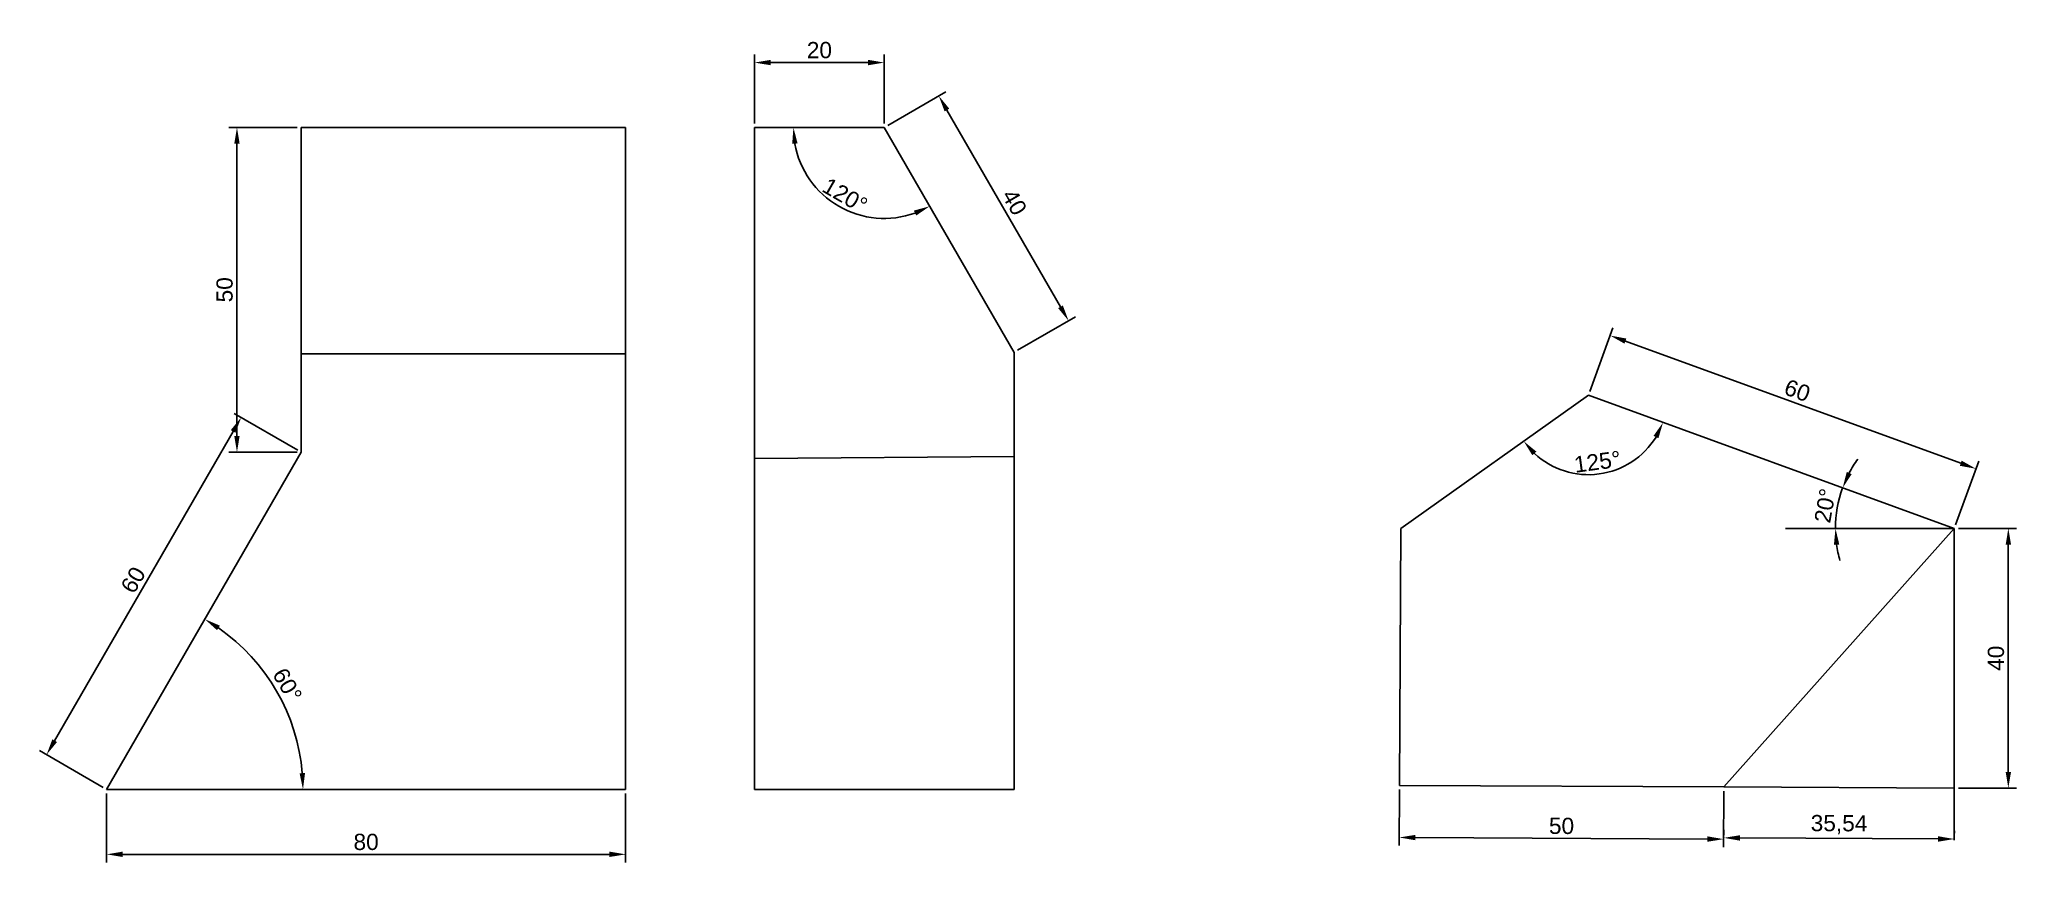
# Model space of a CAD drawing. Header units: millimetres. Extents: x 38 to 3811, y 39 to 2321.
# Drawn here: x 1490.6 to 1795.3, y 738.2 to 865 of the extents above; entities that cross this region are included whole.
import ezdxf

# ---------------------------------------------------------------- set-up
doc = ezdxf.new("R2010")
doc.units = ezdxf.units.MM
doc.styles.get("Standard").update_dxf_attribs({"font": 'arial.ttf'})
doc.dimstyles.new('ISO-25', dxfattribs={"dimtxt": 2.5, "dimasz": 2.5, "dimexe": 1.25, "dimexo": 0.625, "dimtad": 1, "dimtxsty": 'Standard', "dimcen": 2.5, "dimadec": 0, "dimazin": 0, "dimtfac": 1, "dimtmove": 0, "dimatfit": 3, "dimfxl": 1, "dimarcsym": 0})

msp = doc.modelspace()

# ---------------------------------------------------------------- blocks, each defined once
blk = doc.blocks.new('*D6')
at = {"color": 0, "lineweight": -2, "transparency": 16777216}
blk.add_arc((1500.91, 749.45), 30.27, 4.7328, 55.2672, dxfattribs=at)
at = {"color": 0, "transparency": 16777216}
for points in [[(1517.93, 773.98), (1518.38, 774.68), (1516.05, 775.67)], [(1531.5, 751.97), (1530.66, 751.93), (1531.18, 749.45)]]:
    blk.add_solid(points, dxfattribs=at)
at = {"layer": 'Defpoints', "color": 0, "transparency": 16777216}
for p in [(1530.91, 801.41), (1529.36, 759.81), (1500.91, 749.45), (1500.91, 749.45), (1580.91, 749.45)]:
    blk.add_point(p, dxfattribs=at)
at = {"color": 0, "transparency": 16777216, "insert": (1528.77, 765.54), "char_height": 2.5, "attachment_point": 5, "rotation": 300}
blk.add_mtext('60°', dxfattribs=at)
blk = doc.blocks.new('*D7')
at = {"color": 0, "lineweight": -2, "transparency": 16777216}
for p, q in [((1492.91, 756.96), (1520.41, 804.59)), ((1530.37, 801.73), (1520.58, 807.38)), ((1500.37, 749.77), (1490.58, 755.42))]:
    blk.add_line(p, q, dxfattribs=at)
at = {"color": 0, "transparency": 16777216}
for points in [[(1520.05, 804.8), (1520.77, 804.38), (1521.66, 806.75)], [(1492.55, 757.17), (1493.27, 756.75), (1491.66, 754.79)]]:
    blk.add_solid(points, dxfattribs=at)
at = {"layer": 'Defpoints', "color": 0, "transparency": 16777216}
for p in [(1521.66, 806.75), (1530.91, 801.41), (1500.91, 749.45)]:
    blk.add_point(p, dxfattribs=at)
at = {"color": 0, "transparency": 16777216, "insert": (1505.02, 781.72), "char_height": 2.5, "attachment_point": 5, "rotation": 60}
blk.add_mtext('60', dxfattribs=at)
blk = doc.blocks.new('*D8')
at = {"color": 0, "lineweight": -2, "transparency": 16777216}
for p, q in [((1500.91, 748.83), (1500.91, 738.2)), ((1580.91, 748.83), (1580.91, 738.2)), ((1503.41, 739.45), (1578.41, 739.45))]:
    blk.add_line(p, q, dxfattribs=at)
at = {"color": 0, "transparency": 16777216}
for points in [[(1503.41, 739.87), (1503.41, 739.04), (1500.91, 739.45)], [(1578.41, 739.87), (1578.41, 739.04), (1580.91, 739.45)]]:
    blk.add_solid(points, dxfattribs=at)
at = {"layer": 'Defpoints', "color": 0, "transparency": 16777216}
for p in [(1500.91, 749.45), (1580.91, 749.45), (1580.91, 739.45)]:
    blk.add_point(p, dxfattribs=at)
at = {"color": 0, "transparency": 16777216, "insert": (1540.91, 741.35), "char_height": 2.5, "attachment_point": 5}
blk.add_mtext('80', dxfattribs=at)
blk = doc.blocks.new('*D9')
at = {"color": 0, "lineweight": -2, "transparency": 16777216}
for p, q in [((1621.32, 851.73), (1630.26, 856.89)), ((1647.93, 823.79), (1630.43, 854.1)), ((1641.32, 817.09), (1650.26, 822.25))]:
    blk.add_line(p, q, dxfattribs=at)
at = {"color": 0, "transparency": 16777216}
for points in [[(1630.79, 854.31), (1630.07, 853.89), (1629.18, 856.27)], [(1648.29, 824), (1647.57, 823.58), (1649.18, 821.63)]]:
    blk.add_solid(points, dxfattribs=at)
at = {"layer": 'Defpoints', "color": 0, "transparency": 16777216}
for p in [(1629.18, 856.27), (1620.77, 851.41), (1640.77, 816.77)]:
    blk.add_point(p, dxfattribs=at)
at = {"color": 0, "transparency": 16777216, "insert": (1640.83, 839.9), "char_height": 2.5, "attachment_point": 5, "rotation": 300}
blk.add_mtext('40', dxfattribs=at)
blk = doc.blocks.new('*D10')
at = {"color": 0, "lineweight": -2, "transparency": 16777216}
for p, q in [((1530.28, 851.41), (1519.76, 851.41)), ((1521.01, 803.91), (1521.01, 848.91)), ((1530.28, 801.41), (1519.76, 801.41))]:
    blk.add_line(p, q, dxfattribs=at)
at = {"color": 0, "transparency": 16777216}
for points in [[(1520.59, 848.91), (1521.42, 848.91), (1521.01, 851.41)], [(1520.59, 803.91), (1521.42, 803.91), (1521.01, 801.41)]]:
    blk.add_solid(points, dxfattribs=at)
at = {"layer": 'Defpoints', "color": 0, "transparency": 16777216}
for p in [(1521.01, 851.41), (1530.91, 851.41), (1530.91, 801.41)]:
    blk.add_point(p, dxfattribs=at)
at = {"color": 0, "transparency": 16777216, "insert": (1519.11, 826.41), "char_height": 2.5, "attachment_point": 5, "rotation": 90}
blk.add_mtext('50', dxfattribs=at)
blk = doc.blocks.new('*D11')
at = {"color": 0, "lineweight": -2, "transparency": 16777216}
for p, q in [((1600.77, 852.04), (1600.77, 862.66)), ((1620.77, 852.04), (1620.77, 862.66)), ((1603.27, 861.41), (1618.27, 861.41))]:
    blk.add_line(p, q, dxfattribs=at)
at = {"color": 0, "transparency": 16777216}
for points in [[(1603.27, 861.83), (1603.27, 861), (1600.77, 861.41)], [(1618.27, 861.83), (1618.27, 861), (1620.77, 861.41)]]:
    blk.add_solid(points, dxfattribs=at)
at = {"layer": 'Defpoints', "color": 0, "transparency": 16777216}
for p in [(1620.77, 861.41), (1600.77, 851.41), (1620.77, 851.41)]:
    blk.add_point(p, dxfattribs=at)
at = {"color": 0, "transparency": 16777216, "insert": (1610.77, 863.32), "char_height": 2.5, "attachment_point": 5}
blk.add_mtext('20', dxfattribs=at)
blk = doc.blocks.new('*D12')
at = {"color": 0, "lineweight": -2, "transparency": 16777216}
blk.add_arc((1620.77, 851.41), 14.01, 190.2397, 289.7603, dxfattribs=at)
at = {"color": 0, "transparency": 16777216}
for points in [[(1606.58, 848.89), (1607.41, 848.96), (1606.77, 851.41)], [(1625.33, 838.61), (1625.69, 837.85), (1627.78, 839.28)]]:
    blk.add_solid(points, dxfattribs=at)
at = {"layer": 'Defpoints', "color": 0, "transparency": 16777216}
for p in [(1600.77, 851.41), (1620.77, 851.41), (1620.77, 851.41), (1610.04, 842.41), (1640.77, 816.77)]:
    blk.add_point(p, dxfattribs=at)
at = {"color": 0, "transparency": 16777216, "insert": (1614.72, 840.93), "char_height": 2.5, "attachment_point": 5, "rotation": 330}
blk.add_mtext('120°', dxfattribs=at)
blk = doc.blocks.new('*D13')
at = {"color": 0, "lineweight": -2, "transparency": 16777216}
blk.add_arc((1729.3, 810.17), 12.24, 227.0858, 328.2744, dxfattribs=at)
at = {"color": 0, "transparency": 16777216}
for points in [[(1739.33, 803.91), (1740.08, 803.55), (1740.8, 805.98)], [(1720.65, 800.93), (1721.28, 801.48), (1719.32, 803.08)]]:
    blk.add_solid(points, dxfattribs=at)
at = {"layer": 'Defpoints', "color": 0, "transparency": 16777216}
for p in [(1729.3, 810.17), (1729.3, 810.17), (1726.53, 798.25), (1700.38, 789.65), (1785.68, 789.65)]:
    blk.add_point(p, dxfattribs=at)
at = {"color": 0, "transparency": 16777216, "insert": (1730.68, 799.92), "char_height": 2.5, "attachment_point": 5, "rotation": 7.6801}
blk.add_mtext('125°', dxfattribs=at)
blk = doc.blocks.new('*D14')
at = {"color": 0, "lineweight": -2, "transparency": 16777216}
for p, q in [((1700.18, 749.45), (1700.14, 740.8)), ((1750.18, 749.2), (1750.13, 740.54)), ((1702.64, 742.03), (1747.64, 741.81))]:
    blk.add_line(p, q, dxfattribs=at)
at = {"color": 0, "transparency": 16777216}
for points in [[(1702.64, 742.45), (1702.64, 741.62), (1700.14, 742.05)], [(1747.64, 742.22), (1747.64, 741.39), (1750.14, 741.79)]]:
    blk.add_solid(points, dxfattribs=at)
at = {"layer": 'Defpoints', "color": 0, "transparency": 16777216}
for p in [(1700.18, 750.07), (1750.18, 749.82), (1750.14, 741.79)]:
    blk.add_point(p, dxfattribs=at)
at = {"color": 0, "transparency": 16777216, "insert": (1725.15, 743.82), "char_height": 2.5, "attachment_point": 5, "rotation": 359.7123}
blk.add_mtext('50', dxfattribs=at)
blk = doc.blocks.new('*D15')
at = {"color": 0, "lineweight": -2, "transparency": 16777216}
for p, q in [((1750.14, 742.42), (1750.15, 743.24)), ((1752.64, 741.97), (1783.18, 741.82)), ((1785.68, 742.24), (1785.69, 743.06))]:
    blk.add_line(p, q, dxfattribs=at)
at = {"color": 0, "transparency": 16777216}
for points in [[(1752.64, 742.39), (1752.64, 741.56), (1750.14, 741.99)], [(1783.18, 742.24), (1783.18, 741.4), (1785.68, 741.81)]]:
    blk.add_solid(points, dxfattribs=at)
at = {"layer": 'Defpoints', "color": 0, "transparency": 16777216}
for p in [(1750.14, 741.79), (1785.68, 741.81), (1785.68, 741.62)]:
    blk.add_point(p, dxfattribs=at)
at = {"color": 0, "transparency": 16777216, "insert": (1767.92, 744.02), "char_height": 2.5, "attachment_point": 5, "rotation": 359.7123}
blk.add_mtext('35,54', dxfattribs=at)
blk = doc.blocks.new('*D16')
at = {"color": 0, "lineweight": -2, "transparency": 16777216}
for p, q in [((1786.31, 789.65), (1795.26, 789.65)), ((1794.01, 787.15), (1794.01, 752.15)), ((1786.31, 749.65), (1795.26, 749.65))]:
    blk.add_line(p, q, dxfattribs=at)
at = {"color": 0, "transparency": 16777216}
for points in [[(1793.6, 787.15), (1794.43, 787.15), (1794.01, 789.65)], [(1793.6, 752.15), (1794.43, 752.15), (1794.01, 749.65)]]:
    blk.add_solid(points, dxfattribs=at)
at = {"layer": 'Defpoints', "color": 0, "transparency": 16777216}
for p in [(1785.68, 789.65), (1785.68, 749.65), (1794.01, 749.65)]:
    blk.add_point(p, dxfattribs=at)
at = {"color": 0, "transparency": 16777216, "insert": (1792.11, 769.65), "char_height": 2.5, "attachment_point": 5, "rotation": 90}
blk.add_mtext('40', dxfattribs=at)
blk = doc.blocks.new('*D17')
at = {"color": 0, "lineweight": -2, "transparency": 16777216}
for p, q in [((1729.51, 810.75), (1733.07, 820.54)), ((1735, 818.51), (1786.68, 799.7)), ((1785.89, 790.23), (1789.46, 800.02))]:
    blk.add_line(p, q, dxfattribs=at)
at = {"color": 0, "transparency": 16777216}
for points in [[(1735.14, 818.9), (1734.85, 818.12), (1732.65, 819.36)], [(1786.82, 800.09), (1786.54, 799.3), (1789.03, 798.84)]]:
    blk.add_solid(points, dxfattribs=at)
at = {"layer": 'Defpoints', "color": 0, "transparency": 16777216}
for p in [(1729.3, 810.17), (1789.03, 798.84), (1785.68, 789.65)]:
    blk.add_point(p, dxfattribs=at)
at = {"color": 0, "transparency": 16777216, "insert": (1761.49, 810.89), "char_height": 2.5, "attachment_point": 5, "rotation": 340}
blk.add_mtext('60', dxfattribs=at)
blk = doc.blocks.new('*D18')
at = {"color": 0, "lineweight": -2, "transparency": 16777216}
for start, end in [(144.3413, 152.1706), (160, 180), (187.8294, 195.6587)]:
    blk.add_arc((1785.68, 789.65), 18.31, start, end, dxfattribs=at)
at = {"color": 0, "transparency": 16777216}
for points in [[(1769.87, 798.02), (1769.11, 798.36), (1768.48, 795.91)], [(1767.13, 787.12), (1767.96, 787.18), (1767.37, 789.65)]]:
    blk.add_solid(points, dxfattribs=at)
at = {"layer": 'Defpoints', "color": 0, "transparency": 16777216}
for p in [(1729.3, 810.17), (1767.86, 793.87), (1759.67, 789.65), (1785.68, 789.65), (1785.68, 789.65)]:
    blk.add_point(p, dxfattribs=at)
at = {"color": 0, "transparency": 16777216, "insert": (1765.78, 793.16), "char_height": 2.5, "attachment_point": 5, "rotation": 80}
blk.add_mtext('20°', dxfattribs=at)

# ---------------------------------------------------------------- dimensions: what is measured, and where the dimension line sits
for base, p1, p2, picture, middle in [((1620.774, 861.414), (1600.774, 851.414), (1620.774, 851.414), '*D11', (1610.774, 863.316)), ((1580.909, 739.453), (1500.909, 749.453), (1580.909, 749.453), '*D8', (1540.909, 741.354))]:
    dim = msp.add_linear_dim(base=base, p1=p1, p2=p2, dimstyle='ISO-25')
    dim.commit()
    dim.dimension.update_dxf_attribs({"geometry": picture, "text_midpoint": middle})
for p1, p2, distance, picture, middle in [((1640.774, 816.773), (1620.774, 851.414), -9.706, '*D9', (1640.827, 839.897)), ((1729.299, 810.167), (1785.681, 789.645), 9.786, '*D17', (1761.487, 810.889)), ((1500.909, 749.453), (1530.909, 801.414), 10.678, '*D7', (1505.015, 781.723)), ((1700.182, 750.075), (1750.181, 749.824), -8.029, '*D14', (1725.151, 743.822)), ((1750.141, 741.795), (1785.681, 741.616), 0.19, '*D15', (1767.923, 744.023))]:
    dim = msp.add_aligned_dim(p1=p1, p2=p2, distance=distance, dimstyle='ISO-25')
    dim.commit()
    dim.dimension.update_dxf_attribs({"geometry": picture, "text_midpoint": middle})
for base, p1, p2, picture, middle in [((1521.007, 851.414), (1530.909, 801.414), (1530.909, 851.414), '*D10', (1519.106, 826.414)), ((1794.014, 749.645), (1785.681, 789.645), (1785.681, 749.645), '*D16', (1792.113, 769.645))]:
    dim = msp.add_linear_dim(base=base, p1=p1, p2=p2, angle=90, dimstyle='ISO-25')
    dim.commit()
    dim.dimension.update_dxf_attribs({"geometry": picture, "text_midpoint": middle})
for base, line1, line2, picture, middle in [((1610.044, 842.41), ((1620.774, 851.414), (1640.774, 816.773)), ((1600.774, 851.414), (1620.774, 851.414)), '*D12', (1614.721, 840.93)), ((1726.527, 798.248), ((1785.681, 789.645), (1729.299, 810.167)), ((1700.381, 789.645), (1729.299, 810.167)), '*D13', (1730.681, 799.924)), ((1767.865, 793.868), ((1785.681, 789.645), (1759.673, 789.645)), ((1785.681, 789.645), (1729.299, 810.167)), '*D18', (1765.777, 793.155)), ((1529.358, 759.807), ((1500.909, 749.453), (1580.909, 749.453)), ((1500.909, 749.453), (1530.909, 801.414)), '*D6', (1528.774, 765.54))]:
    dim = msp.add_angular_dim_2l(base=base, line1=line1, line2=line2, dimstyle='ISO-25')
    dim.commit()
    dim.dimension.update_dxf_attribs({"geometry": picture, "text_midpoint": middle})

# ---------------------------------------------------------------- linework, layer by layer
for p, q in [((1530.909, 801.414), (1530.909, 851.414)), ((1530.909, 851.414), (1580.909, 851.414)), ((1580.909, 851.414), (1580.909, 749.453)), ((1600.774, 749.453), (1600.774, 851.414)), ((1600.774, 851.414), (1620.774, 851.414)), ((1620.774, 851.414), (1640.774, 816.773)), ((1640.774, 816.773), (1640.774, 749.453)), ((1530.909, 816.542), (1580.909, 816.542)), ((1700.381, 789.645), (1729.299, 810.167)), ((1785.681, 789.645), (1729.299, 810.167)), ((1500.909, 749.453), (1530.909, 801.414)), ((1640.774, 800.756), (1600.774, 800.433)), ((1700.182, 750.075), (1700.381, 789.645)), ((1750.181, 749.824), (1785.681, 789.645)), ((1785.681, 789.645), (1759.673, 789.645)), ((1785.681, 789.645), (1785.681, 789.645)), ((1785.681, 789.645), (1785.681, 741.616)), ((1700.182, 750.075), (1750.181, 749.824)), ((1785.681, 749.645), (1750.181, 749.824)), ((1500.909, 749.453), (1580.909, 749.453)), ((1640.774, 749.453), (1600.774, 749.453))]:
    msp.add_line(p, q)

msp.set_redraw_order([(e.dxf.handle, doc.entitydb.next_handle()) for e in msp.query("TEXT MTEXT ATTDEF DIMENSION ARC_DIMENSION")])  # texts and dimensions are drawn at this point

doc.saveas('drawing.dxf')
